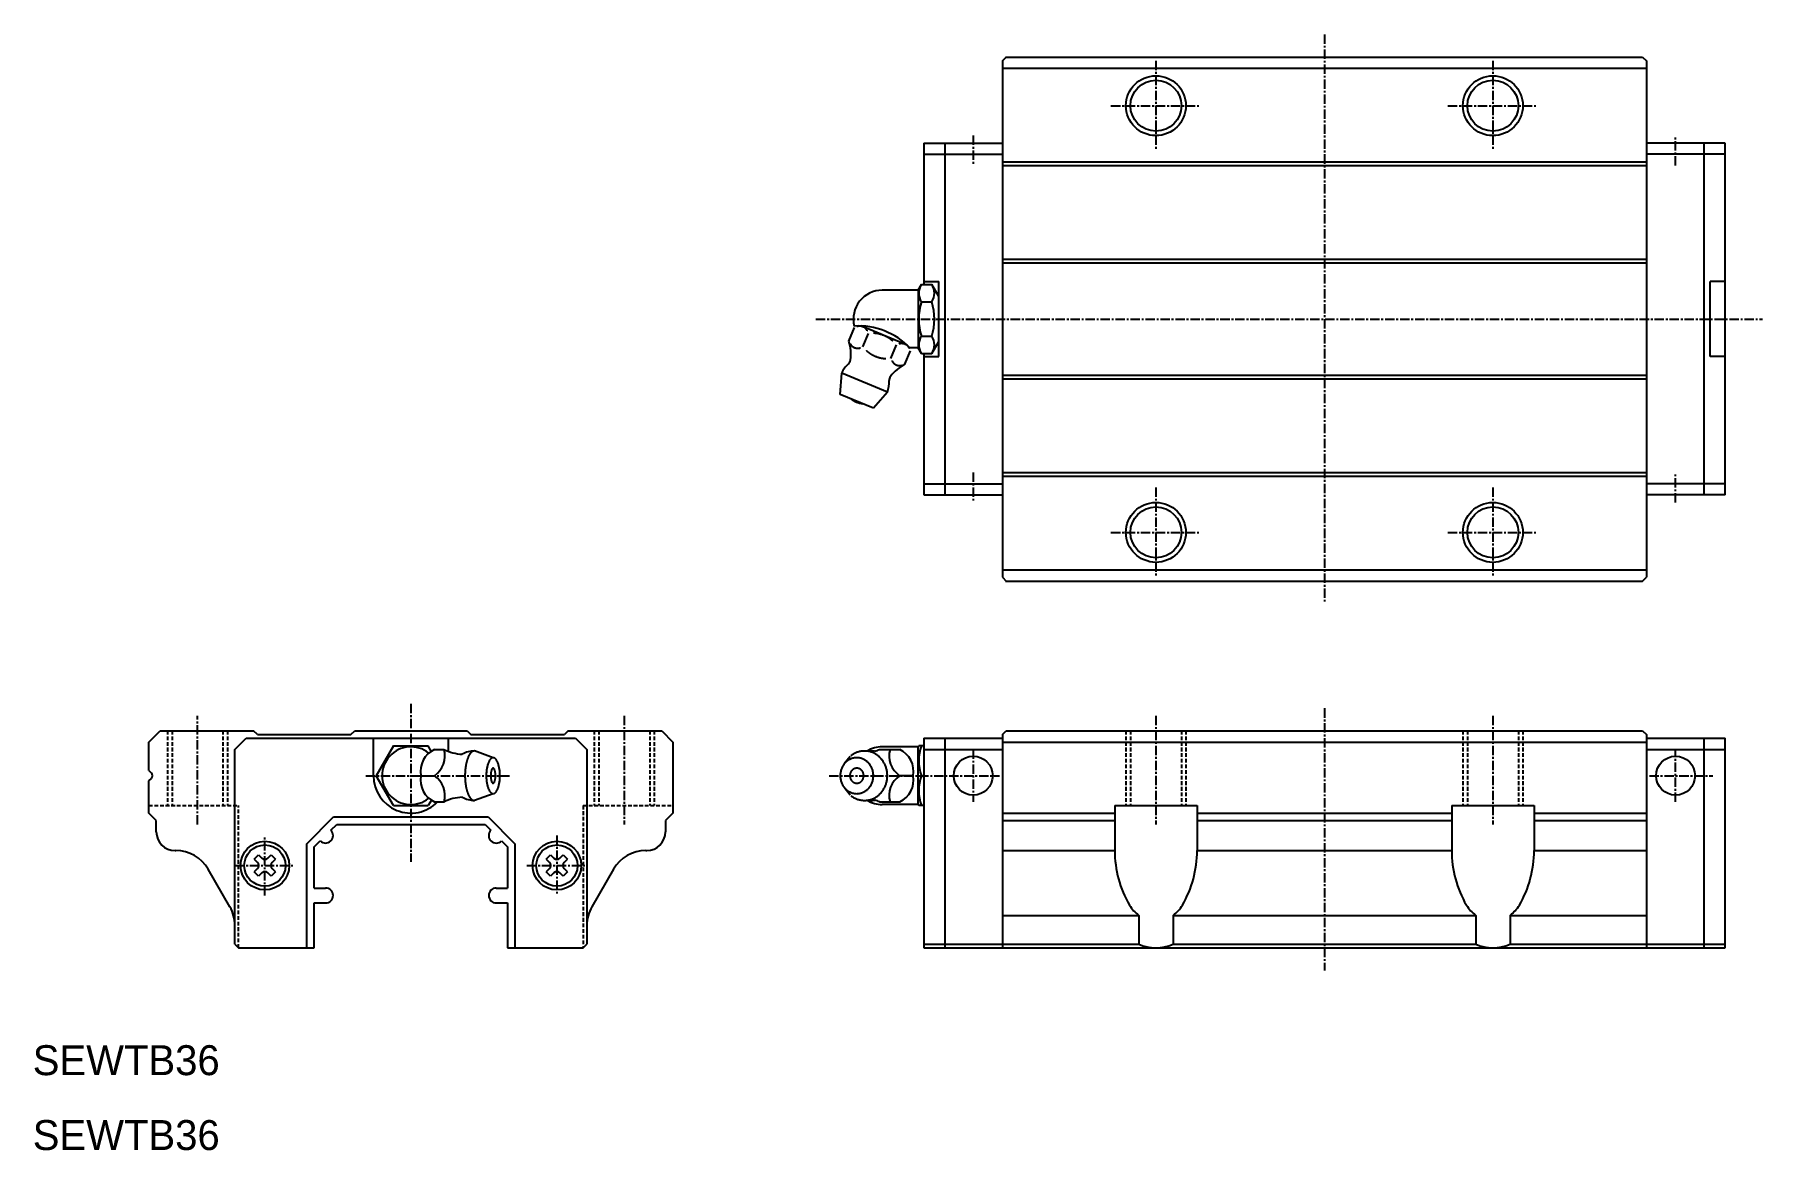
# Model space of a CAD drawing. Extents: x 10 to 241, y 10 to 159.
import ezdxf

# ---------------------------------------------------------------- set-up
doc = ezdxf.new("R2010")
doc.units = 0
doc.linetypes.add('CENTER', pattern=[2, 1.25, -0.25, 0.25, -0.25])
doc.linetypes.add('DASHED', pattern=[0.75, 0.5, -0.25])
doc.layers.get('0').update_dxf_attribs({"linetype": 'CONTINUOUS'})
doc.layers.add('CENTER', color=1, linetype='CENTER')

msp = doc.modelspace()

# ---------------------------------------------------------------- texts
at = {"color": 7, "linetype": 'CONTINUOUS'}
for p in [(10, 20), (10, 10)]:
    msp.add_text('SEWTB36', height=4, dxfattribs=at).set_placement(p)

# ---------------------------------------------------------------- linework, layer by layer
at = {"color": 7, "linetype": 'CONTINUOUS'}
for p, q in [((139.499905, 155.49992), (139.999925, 155.99993)), ((139.499925, 155.49996), (139.499925, 86.49996)), ((139.905575, 155.99996), (224.999875, 155.99996)), ((224.999875, 155.99994), (225.499865, 155.49993)), ((225.499925, 155.49993), (225.499925, 86.49999)), ((139.499925, 154.49996), (225.499925, 154.49996)), ((128.999925, 144.49996), (128.999925, 125.59996)), ((128.999925, 144.49996), (139.499925, 144.49996)), ((131.799915, 144.49996), (131.799915, 97.49996)), ((235.999905, 144.49996), (225.499905, 144.49996)), ((233.199925, 97.49996), (233.199925, 144.49996)), ((235.999905, 97.49996), (235.999905, 144.49996)), ((128.999925, 142.99996), (139.499925, 142.99996)), ((139.499925, 141.99996), (225.499925, 141.99996)), ((139.499925, 141.49996), (225.499925, 141.49996)), ((235.999905, 142.99996), (225.499905, 142.99996)), ((139.499925, 128.99996), (225.499925, 128.99996)), ((139.499925, 128.49996), (225.499925, 128.49996)), ((128.243145, 124.84996), (123.452025, 124.84996)), ((128.243165, 124.84996), (128.676175, 125.59996)), ((128.243165, 124.84996), (128.243165, 117.14995)), ((128.676165, 125.59996), (130.076165, 125.59996)), ((128.999925, 125.99996), (130.999925, 125.99996)), ((130.999925, 123.99995), (130.076155, 125.59996)), ((130.999925, 115.99996), (130.999925, 125.99996)), ((235.999905, 125.99996), (233.999905, 125.99996)), ((233.999905, 115.99994), (233.999905, 125.99994)), ((128.676185, 123.29996), (130.076155, 123.29996)), ((126.770345, 117.51896), (120.603825, 120.07322)), ((118.999405, 118.0622), (119.743285, 119.85808)), ((120.870265, 117.28726), (121.614145, 119.08315)), ((128.676175, 118.69996), (130.076165, 118.69996)), ((130.076155, 116.39995), (130.999925, 117.99996)), ((124.611965, 115.73739), (125.355855, 117.53328)), ((126.482825, 114.96246), (127.226705, 116.75835)), ((128.243145, 117.14996), (127.146905, 117.14996)), ((128.676175, 116.39995), (128.243165, 117.14995)), ((128.676165, 116.39996), (130.076175, 116.39996)), ((128.999925, 116.39996), (128.999925, 97.49996)), ((128.999925, 115.99996), (130.999925, 115.99996)), ((235.999905, 115.99996), (233.999905, 115.99996)), ((117.834275, 110.93768), (118.036035, 113.77657)), ((124.133635, 111.25086), (118.036035, 113.77657)), ((139.499925, 113.49996), (225.499925, 113.49996)), ((122.268895, 109.1008), (117.834275, 110.93768)), ((124.133635, 111.25086), (122.268895, 109.1008)), ((139.499925, 112.99996), (225.499925, 112.99996)), ((139.499925, 100.49996), (225.499925, 100.49996)), ((139.499925, 99.99996), (225.499925, 99.99996)), ((128.999925, 98.99996), (139.499925, 98.99996)), ((128.999925, 97.49996), (139.499925, 97.49996)), ((235.999905, 98.99996), (225.499905, 98.99996)), ((235.999905, 97.49996), (225.499905, 97.49996)), ((139.499875, 86.49997), (139.999895, 85.99996)), ((139.499925, 87.49996), (225.499925, 87.49996)), ((139.905575, 85.99996), (224.999875, 85.99996)), ((224.999885, 85.99997), (225.499875, 86.49998)), ((25.500036, 64.49997), (27.000032, 65.99997)), ((26.999981, 66), (39.49998, 66)), ((37.00002, 63.49998), (38.50001, 64.99997)), ((38.5, 65), (82.49993, 65)), ((40.00004, 65.49999), (39.50004, 66)), ((39.99998, 65.5), (52.50001, 65.5)), ((52.50005, 65.49998), (53.00003, 65.99998)), ((53.00001, 66), (67.99998, 66)), ((55.49997, 60), (55.49997, 65)), ((65.49997, 65), (65.49997, 63.25493)), ((68.00002, 65.99999), (68.5, 65.5)), ((68.49997, 65.5), (80.99998, 65.5)), ((81.50002, 66), (81.00002, 65.5)), ((81.49998, 66), (93.99998, 66)), ((82.49998, 64.99999), (83.99998, 63.49999)), ((93.99999, 65.99998), (95.49999, 64.49997)), ((128.99997, 64.99998), (128.99997, 36.99998)), ((128.99997, 64.99998), (139.49995, 64.99998)), ((131.79996, 64.99998), (131.79996, 36.99998)), ((139.49988, 65.49996), (139.9999, 65.99997)), ((139.49995, 65.5), (139.49995, 36.99998)), ((139.99995, 65.99996), (224.99991, 65.99996)), ((224.99988, 65.99998), (225.49988, 65.49997)), ((225.49995, 65.49993), (225.49995, 36.99998)), ((225.49995, 64.99998), (235.99994, 64.99998)), ((233.19995, 36.99998), (233.19995, 64.99998)), ((235.99994, 36.99998), (235.99994, 64.99998)), ((25.499981, 60.70713), (25.499981, 64.49998)), ((36.99997, 37.50001), (36.99997, 63.49998)), ((58.19052, 64.00002), (55.88112, 60.00001)), ((58.19053, 64.00003), (60.49995, 64.00003)), ((60.49995, 64.00003), (62.80937, 64.00003)), ((63.21969, 63.28934), (62.80938, 64.00002)), ((63.64536, 63.5074), (64.92351, 63.5074)), ((71.48067, 62.39999), (68.9862, 63.29999)), ((83.99997, 63.49998), (83.99997, 37.50001)), ((95.49998, 64.49998), (95.49998, 55)), ((119.18163, 62.57799), (118.376, 61.57176)), ((123.09889, 63.50738), (125.78334, 63.50738)), ((128.24319, 63.84996), (123.44787, 63.84996)), ((128.24319, 63.84998), (128.32979, 63.99998)), ((128.24319, 56.14998), (128.24319, 63.84998)), ((128.99997, 63.99998), (128.32979, 63.99998)), ((128.99997, 63.49998), (139.49995, 63.49998)), ((139.49995, 64.49996), (225.49995, 64.49996)), ((225.49995, 63.49998), (235.99994, 63.49998)), ((25.500019, 60.70711), (25.853572, 60.35355)), ((58.19052, 56), (55.88112, 60.00001)), ((61.84948, 60), (63.64536, 60)), ((127.57135, 59.99998), (125.7755, 59.99998)), ((128.67621, 59.99998), (128.99997, 59.99998)), ((25.499981, 55), (25.499981, 59.29287)), ((25.500019, 59.29289), (25.853572, 59.64645)), ((119.18163, 57.42197), (118.376, 58.4282)), ((58.19053, 56), (60.49995, 56)), ((60.49995, 56), (62.80937, 56)), ((63.23237, 56.73263), (62.80938, 56)), ((63.64536, 56.49259), (64.92351, 56.49259)), ((71.48067, 57.6), (68.9862, 56.7)), ((123.09889, 56.49258), (125.78334, 56.49258)), ((128.24319, 56.14997), (123.45207, 56.14997)), ((128.32979, 55.99998), (128.24319, 56.14998)), ((128.99997, 55.99998), (128.32979, 55.99998)), ((154.49996, 55.99996), (165.49996, 55.99996)), ((154.49996, 55.99996), (154.49996, 49.99996)), ((165.49996, 55.99996), (165.49996, 49.99996)), ((199.49996, 55.99996), (210.49996, 55.99996)), ((199.49996, 55.99996), (199.49996, 49.99996)), ((210.49996, 55.99996), (210.49996, 49.99996)), ((26.500021, 53.99999), (25.50002, 54.99999)), ((26.499981, 52.5), (26.499981, 54)), ((46.59999, 50.9142), (50.17998, 54.4942)), ((49.80709, 52.7071), (50.59421, 53.49421)), ((50.17997, 54.49421), (70.81997, 54.49421)), ((50.59419, 53.49421), (70.40576, 53.49421)), ((70.40577, 53.49422), (71.19288, 52.70711)), ((70.81999, 54.49421), (74.39999, 50.91421)), ((94.49998, 54), (94.49998, 52.5)), ((95.50001, 55.00001), (94.50001, 54.00001)), ((139.49996, 54.99996), (154.49996, 54.99996)), ((139.49996, 53.99996), (154.49996, 53.99996)), ((165.49996, 54.99996), (199.49996, 54.99996)), ((165.49996, 53.99996), (199.49996, 53.99996)), ((210.49996, 54.99996), (225.49996, 54.99996)), ((210.49996, 53.99996), (225.49996, 53.99996)), ((46.59997, 37), (46.59997, 50.91421)), ((47.59999, 50.49999), (48.39288, 51.29288)), ((72.60709, 51.29289), (73.39999, 50.5)), ((74.39997, 50.91421), (74.39997, 37)), ((28.999981, 50), (29.113247, 50)), ((39.57878, 48.83765), (40.02752, 48.38891)), ((39.5788, 48.83765), (40.16234, 49.4212)), ((40.16233, 49.4212), (40.61107, 48.97246)), ((41.38889, 48.97246), (41.83763, 49.4212)), ((41.83765, 49.4212), (42.42119, 48.83766)), ((41.97244, 48.3889), (42.42118, 48.83764)), ((47.59997, 45), (47.59997, 50.5)), ((73.39997, 50.5), (73.39997, 45)), ((78.57878, 48.83765), (79.02752, 48.38891)), ((78.57879, 48.83766), (79.16234, 49.4212)), ((79.16234, 49.4212), (79.61107, 48.97246)), ((80.3889, 48.97245), (80.83764, 49.42119)), ((80.83764, 49.4212), (81.42119, 48.83766)), ((80.97244, 48.38891), (81.42118, 48.83765)), ((91.88671, 50), (91.99998, 50)), ((139.49996, 49.99996), (154.49996, 49.99996)), ((165.49996, 49.99996), (199.49996, 49.99996)), ((210.49996, 49.99996), (225.49996, 49.99996)), ((36.33016, 42.50003), (33.443439, 47.49997)), ((40.02752, 47.61109), (39.57878, 47.16235)), ((40.16235, 46.57881), (39.5788, 47.16236)), ((40.61108, 47.02754), (40.16234, 46.5788)), ((41.83764, 46.5788), (41.38889, 47.02755)), ((42.42119, 47.16235), (41.83764, 46.57881)), ((42.42118, 47.16234), (41.97243, 47.61109)), ((79.02752, 47.6111), (78.57878, 47.16236)), ((79.16234, 46.57881), (78.5788, 47.16236)), ((79.61107, 47.02754), (79.16234, 46.5788)), ((80.83762, 46.5788), (80.38889, 47.02754)), ((81.42118, 47.16236), (80.83764, 46.57881)), ((81.42118, 47.16236), (80.97244, 47.6111)), ((87.55662, 47.5), (84.66989, 42.50003)), ((47.59997, 45), (49.09997, 45)), ((71.89997, 45), (73.39997, 45)), ((47.59997, 37), (47.59997, 43)), ((47.59997, 43), (49.09997, 43)), ((71.89997, 43), (73.39997, 43)), ((73.39997, 43), (73.39997, 37)), ((139.49996, 41.33998), (157.70835, 41.33998)), ((157.70835, 41.33998), (157.70835, 37.5)), ((162.29156, 41.33998), (202.70835, 41.33998)), ((162.29156, 41.33998), (162.29156, 37.5)), ((202.70835, 41.33998), (202.70835, 37.5)), ((207.29156, 41.33998), (225.49996, 41.33998)), ((207.29156, 41.33998), (207.29156, 37.5)), ((37, 37.50003), (37.50001, 37.00001)), ((37.5, 37), (47.59997, 37)), ((73.39997, 37), (83.49993, 37)), ((83.49997, 37.00002), (83.99996, 37.50003)), ((128.99997, 37.49998), (139.49995, 37.49998)), ((128.99997, 36.99998), (139.49995, 36.99998)), ((139.49995, 37), (225.49995, 37)), ((139.49996, 37.5), (157.70835, 37.5)), ((162.29156, 37.5), (202.70835, 37.5)), ((207.29156, 37.5), (225.49996, 37.5)), ((225.49995, 37.49998), (235.99994, 37.49998)), ((225.49995, 36.99998), (235.99994, 36.99998))]:
    msp.add_line(p, q, dxfattribs=at)
at = {"color": 3, "linetype": 'DASHED'}
for p, q in [((27.999981, 66), (27.999981, 56)), ((28.599981, 66), (28.599981, 56)), ((35.39998, 66), (35.39998, 56)), ((35.99998, 66), (35.99998, 56)), ((84.99998, 66), (84.99998, 56)), ((85.59998, 66), (85.59998, 56)), ((92.39998, 66), (92.39998, 56)), ((92.99998, 66), (92.99998, 56)), ((155.99995, 65.99996), (155.99995, 55.99996)), ((156.59995, 65.99996), (156.59995, 55.99996)), ((163.39995, 65.99996), (163.39995, 55.99996)), ((163.99995, 65.99996), (163.99995, 55.99996)), ((200.99995, 65.99996), (200.99995, 55.99996)), ((201.59995, 65.99996), (201.59995, 55.99996)), ((208.39995, 65.99996), (208.39995, 55.99996)), ((208.99995, 65.99996), (208.99995, 55.99996)), ((25.499981, 56), (37.49997, 56)), ((37.49997, 37), (37.49997, 56)), ((83.49997, 56), (83.49997, 37)), ((83.49997, 56), (95.49997, 56))]:
    msp.add_line(p, q, dxfattribs=at)
at = {"color": 7, "linetype": 'CONTINUOUS'}
for points in [[(121.476, 119.406, 0), (121.469, 119.418, 0), (121.462, 119.43, 0), (121.455, 119.442, 0), (121.448, 119.454, 0), (121.441, 119.466, 0), (121.434, 119.477, 0), (121.426, 119.489, 0), (121.419, 119.5, 0), (121.411, 119.512, 0), (121.404, 119.523, 0), (121.396, 119.534, 0), (121.388, 119.545, 0), (121.38, 119.556, 0), (121.372, 119.567, 0), (121.364, 119.577, 0), (121.356, 119.588, 0), (121.348, 119.598, 0), (121.34, 119.609, 0), (121.331, 119.619, 0), (121.323, 119.629, 0), (121.314, 119.639, 0), (121.306, 119.649, 0), (121.297, 119.659, 0), (121.288, 119.669, 0), (121.28, 119.678, 0), (121.271, 119.688, 0), (121.262, 119.697, 0), (121.253, 119.706, 0), (121.243, 119.715, 0), (121.234, 119.725, 0), (121.225, 119.733, 0), (121.216, 119.742, 0), (121.206, 119.751, 0), (121.197, 119.759, 0), (121.187, 119.768, 0), (121.177, 119.776, 0), (121.168, 119.784, 0), (121.158, 119.792, 0), (121.148, 119.8, 0), (121.138, 119.808, 0), (121.128, 119.816, 0), (121.118, 119.823, 0), (121.108, 119.831, 0), (121.098, 119.838, 0), (121.088, 119.845, 0), (121.077, 119.852, 0), (121.067, 119.859, 0), (121.056, 119.866, 0), (121.046, 119.873, 0), (121.035, 119.88, 0), (121.025, 119.886, 0), (121.014, 119.892, 0), (121.003, 119.899, 0), (120.992, 119.905, 0), (120.981, 119.911, 0), (120.97, 119.916, 0), (120.959, 119.922, 0), (120.948, 119.928, 0), (120.937, 119.933, 0), (120.926, 119.939, 0), (120.915, 119.944, 0), (120.904, 119.949, 0), (120.892, 119.954, 0), (120.881, 119.958, 0), (120.869, 119.963, 0), (120.858, 119.968, 0), (120.846, 119.972, 0), (120.835, 119.976, 0), (120.823, 119.981, 0), (120.811, 119.985, 0), (120.799, 119.988, 0), (120.788, 119.992, 0), (120.776, 119.996, 0), (120.764, 119.999, 0), (120.752, 120.003, 0), (120.74, 120.006, 0), (120.728, 120.009, 0), (120.716, 120.012, 0), (120.704, 120.015, 0), (120.691, 120.017, 0), (120.679, 120.02, 0), (120.667, 120.022, 0), (120.655, 120.025, 0), (120.642, 120.027, 0), (120.63, 120.029, 0), (120.617, 120.031, 0), (120.605, 120.033, 0), (120.592, 120.034, 0), (120.58, 120.036, 0), (120.567, 120.037, 0), (120.555, 120.038, 0), (120.542, 120.039, 0), (120.529, 120.04, 0), (120.517, 120.041, 0), (120.504, 120.042, 0), (120.491, 120.042, 0), (120.478, 120.043, 0), (120.465, 120.043, 0), (120.453, 120.043, 0), (120.44, 120.043, 0), (120.427, 120.043, 0), (120.414, 120.043, 0), (120.401, 120.042, 0), (120.388, 120.042, 0), (120.375, 120.041, 0), (120.362, 120.04, 0), (120.348, 120.039, 0), (120.335, 120.038, 0), (120.322, 120.037, 0), (120.309, 120.036, 0), (120.296, 120.034, 0), (120.283, 120.033, 0), (120.269, 120.031, 0), (120.256, 120.029, 0), (120.243, 120.027, 0), (120.23, 120.025, 0), (120.216, 120.023, 0), (120.203, 120.02, 0), (120.19, 120.018, 0), (120.176, 120.015, 0), (120.163, 120.012, 0), (120.15, 120.009, 0), (120.136, 120.006, 0), (120.123, 120.003, 0), (120.11, 120, 0), (120.096, 119.996, 0), (120.083, 119.992, 0), (120.069, 119.989, 0)], [(119.138, 117.739, 0), (119.144, 117.727, 0), (119.151, 117.715, 0), (119.158, 117.703, 0), (119.165, 117.691, 0), (119.173, 117.68, 0), (119.18, 117.668, 0), (119.187, 117.656, 0), (119.195, 117.645, 0), (119.202, 117.634, 0), (119.21, 117.622, 0), (119.218, 117.611, 0), (119.225, 117.6, 0), (119.233, 117.589, 0), (119.241, 117.579, 0), (119.249, 117.568, 0), (119.257, 117.557, 0), (119.266, 117.547, 0), (119.274, 117.537, 0), (119.282, 117.526, 0), (119.291, 117.516, 0), (119.299, 117.506, 0), (119.308, 117.496, 0), (119.316, 117.486, 0), (119.325, 117.477, 0), (119.334, 117.467, 0), (119.343, 117.458, 0), (119.352, 117.448, 0), (119.361, 117.439, 0), (119.37, 117.43, 0), (119.379, 117.421, 0), (119.389, 117.412, 0), (119.398, 117.403, 0), (119.407, 117.395, 0), (119.417, 117.386, 0), (119.426, 117.378, 0), (119.436, 117.369, 0), (119.446, 117.361, 0), (119.456, 117.353, 0), (119.465, 117.345, 0), (119.475, 117.337, 0), (119.485, 117.33, 0), (119.495, 117.322, 0), (119.506, 117.315, 0), (119.516, 117.307, 0), (119.526, 117.3, 0), (119.536, 117.293, 0), (119.547, 117.286, 0), (119.557, 117.279, 0), (119.568, 117.272, 0), (119.578, 117.266, 0), (119.589, 117.259, 0), (119.6, 117.253, 0), (119.61, 117.247, 0), (119.621, 117.241, 0), (119.632, 117.235, 0), (119.643, 117.229, 0), (119.654, 117.223, 0), (119.665, 117.218, 0), (119.676, 117.212, 0), (119.687, 117.207, 0), (119.699, 117.202, 0), (119.71, 117.197, 0), (119.721, 117.192, 0), (119.733, 117.187, 0), (119.744, 117.182, 0), (119.756, 117.178, 0), (119.767, 117.173, 0), (119.779, 117.169, 0), (119.791, 117.165, 0), (119.802, 117.161, 0), (119.814, 117.157, 0), (119.826, 117.153, 0), (119.838, 117.15, 0), (119.85, 117.146, 0), (119.862, 117.143, 0), (119.874, 117.139, 0), (119.886, 117.136, 0), (119.898, 117.133, 0), (119.91, 117.131, 0), (119.922, 117.128, 0), (119.934, 117.125, 0), (119.947, 117.123, 0), (119.959, 117.121, 0), (119.971, 117.118, 0), (119.984, 117.116, 0), (119.996, 117.115, 0), (120.009, 117.113, 0), (120.021, 117.111, 0), (120.034, 117.11, 0), (120.046, 117.108, 0), (120.059, 117.107, 0), (120.072, 117.106, 0), (120.084, 117.105, 0), (120.097, 117.104, 0), (120.11, 117.104, 0), (120.122, 117.103, 0), (120.135, 117.103, 0), (120.148, 117.102, 0), (120.161, 117.102, 0), (120.174, 117.102, 0), (120.187, 117.102, 0), (120.2, 117.103, 0), (120.213, 117.103, 0), (120.226, 117.104, 0), (120.239, 117.104, 0), (120.252, 117.105, 0), (120.265, 117.106, 0), (120.278, 117.107, 0), (120.291, 117.108, 0), (120.304, 117.11, 0), (120.318, 117.111, 0), (120.331, 117.113, 0), (120.344, 117.114, 0), (120.357, 117.116, 0), (120.371, 117.118, 0), (120.384, 117.12, 0), (120.397, 117.123, 0), (120.41, 117.125, 0), (120.424, 117.128, 0), (120.437, 117.13, 0), (120.45, 117.133, 0), (120.464, 117.136, 0), (120.477, 117.139, 0), (120.491, 117.142, 0), (120.504, 117.146, 0), (120.517, 117.149, 0), (120.531, 117.153, 0), (120.544, 117.157, 0)], [(124.881, 118.034, 0), (124.865, 118.05, 0), (124.848, 118.065, 0), (124.831, 118.08, 0), (124.814, 118.095, 0), (124.796, 118.11, 0), (124.779, 118.124, 0), (124.762, 118.139, 0), (124.745, 118.153, 0), (124.727, 118.168, 0), (124.71, 118.182, 0), (124.693, 118.196, 0), (124.675, 118.21, 0), (124.657, 118.224, 0), (124.64, 118.238, 0), (124.622, 118.252, 0), (124.604, 118.266, 0), (124.586, 118.279, 0), (124.569, 118.293, 0), (124.551, 118.306, 0), (124.533, 118.319, 0), (124.515, 118.333, 0), (124.496, 118.346, 0), (124.478, 118.359, 0), (124.46, 118.371, 0), (124.442, 118.384, 0), (124.423, 118.397, 0), (124.405, 118.409, 0), (124.387, 118.422, 0), (124.368, 118.434, 0), (124.35, 118.446, 0), (124.331, 118.458, 0), (124.312, 118.47, 0), (124.293, 118.482, 0), (124.275, 118.494, 0), (124.256, 118.506, 0), (124.237, 118.517, 0), (124.218, 118.528, 0), (124.199, 118.54, 0), (124.18, 118.551, 0), (124.161, 118.562, 0), (124.142, 118.573, 0), (124.122, 118.584, 0), (124.103, 118.595, 0), (124.084, 118.606, 0), (124.065, 118.616, 0), (124.045, 118.627, 0), (124.026, 118.637, 0), (124.006, 118.647, 0), (123.987, 118.657, 0), (123.967, 118.667, 0), (123.947, 118.677, 0), (123.928, 118.687, 0), (123.908, 118.697, 0), (123.888, 118.706, 0), (123.868, 118.716, 0), (123.848, 118.725, 0), (123.828, 118.734, 0), (123.808, 118.744, 0), (123.788, 118.753, 0), (123.768, 118.762, 0), (123.748, 118.77, 0), (123.728, 118.779, 0), (123.707, 118.788, 0), (123.687, 118.796, 0), (123.667, 118.804, 0), (123.646, 118.813, 0), (123.626, 118.821, 0), (123.605, 118.829, 0), (123.585, 118.837, 0), (123.564, 118.845, 0), (123.544, 118.852, 0), (123.523, 118.86, 0), (123.502, 118.867, 0), (123.482, 118.875, 0), (123.461, 118.882, 0), (123.44, 118.889, 0), (123.419, 118.896, 0), (123.398, 118.903, 0), (123.377, 118.91, 0), (123.356, 118.916, 0), (123.335, 118.923, 0), (123.314, 118.929, 0), (123.293, 118.936, 0), (123.272, 118.942, 0), (123.251, 118.948, 0), (123.229, 118.954, 0), (123.208, 118.96, 0), (123.187, 118.966, 0), (123.165, 118.971, 0), (123.144, 118.977, 0), (123.122, 118.982, 0), (123.101, 118.988, 0), (123.079, 118.993, 0), (123.058, 118.998, 0), (123.036, 119.003, 0), (123.015, 119.008, 0), (122.993, 119.012, 0), (122.971, 119.017, 0), (122.949, 119.022, 0), (122.928, 119.026, 0), (122.906, 119.03, 0), (122.884, 119.034, 0), (122.862, 119.038, 0), (122.84, 119.042, 0), (122.818, 119.046, 0), (122.796, 119.05, 0), (122.774, 119.053, 0), (122.752, 119.057, 0), (122.73, 119.06, 0), (122.708, 119.064, 0), (122.686, 119.067, 0), (122.663, 119.07, 0), (122.641, 119.073, 0), (122.619, 119.075, 0), (122.597, 119.078, 0), (122.574, 119.081, 0), (122.552, 119.083, 0), (122.53, 119.085, 0), (122.507, 119.087, 0), (122.485, 119.09, 0), (122.462, 119.092, 0), (122.44, 119.093, 0), (122.417, 119.095, 0), (122.395, 119.097, 0), (122.372, 119.098, 0), (122.349, 119.1, 0), (122.327, 119.101, 0), (122.304, 119.102, 0)], [(127.089, 117.081, 0), (127.082, 117.093, 0), (127.075, 117.105, 0), (127.068, 117.117, 0), (127.061, 117.129, 0), (127.053, 117.141, 0), (127.046, 117.153, 0), (127.039, 117.164, 0), (127.031, 117.176, 0), (127.024, 117.187, 0), (127.016, 117.198, 0), (127.008, 117.209, 0), (127.001, 117.22, 0), (126.993, 117.231, 0), (126.985, 117.242, 0), (126.977, 117.253, 0), (126.969, 117.263, 0), (126.961, 117.274, 0), (126.952, 117.284, 0), (126.944, 117.294, 0), (126.935, 117.304, 0), (126.927, 117.314, 0), (126.918, 117.324, 0), (126.91, 117.334, 0), (126.901, 117.344, 0), (126.892, 117.353, 0), (126.883, 117.363, 0), (126.874, 117.372, 0), (126.865, 117.382, 0), (126.856, 117.391, 0), (126.847, 117.4, 0), (126.838, 117.409, 0), (126.828, 117.417, 0), (126.819, 117.426, 0), (126.809, 117.435, 0), (126.8, 117.443, 0), (126.79, 117.451, 0), (126.78, 117.459, 0), (126.771, 117.468, 0), (126.761, 117.475, 0), (126.751, 117.483, 0), (126.741, 117.491, 0), (126.731, 117.499, 0), (126.721, 117.506, 0), (126.71, 117.513, 0), (126.7, 117.521, 0), (126.69, 117.528, 0), (126.679, 117.535, 0), (126.669, 117.541, 0), (126.658, 117.548, 0), (126.648, 117.555, 0), (126.637, 117.561, 0), (126.626, 117.568, 0), (126.616, 117.574, 0), (126.605, 117.58, 0), (126.594, 117.586, 0), (126.583, 117.592, 0), (126.572, 117.597, 0), (126.561, 117.603, 0), (126.55, 117.608, 0), (126.539, 117.614, 0), (126.527, 117.619, 0), (126.516, 117.624, 0), (126.505, 117.629, 0), (126.493, 117.634, 0), (126.482, 117.638, 0), (126.47, 117.643, 0), (126.459, 117.647, 0), (126.447, 117.652, 0), (126.436, 117.656, 0), (126.424, 117.66, 0), (126.412, 117.664, 0), (126.4, 117.667, 0), (126.388, 117.671, 0), (126.376, 117.675, 0), (126.364, 117.678, 0), (126.352, 117.681, 0), (126.34, 117.684, 0), (126.328, 117.687, 0), (126.316, 117.69, 0), (126.304, 117.693, 0), (126.292, 117.695, 0), (126.279, 117.698, 0), (126.267, 117.7, 0), (126.255, 117.702, 0), (126.242, 117.704, 0), (126.23, 117.706, 0), (126.218, 117.708, 0), (126.205, 117.709, 0), (126.192, 117.711, 0), (126.18, 117.712, 0), (126.167, 117.713, 0), (126.155, 117.715, 0), (126.142, 117.715, 0), (126.129, 117.716, 0), (126.116, 117.717, 0), (126.104, 117.717, 0), (126.091, 117.718, 0), (126.078, 117.718, 0), (126.065, 117.718, 0), (126.052, 117.718, 0), (126.039, 117.718, 0), (126.026, 117.718, 0), (126.013, 117.718, 0), (126, 117.717, 0), (125.987, 117.716, 0), (125.974, 117.716, 0), (125.961, 117.715, 0), (125.948, 117.714, 0), (125.935, 117.712, 0), (125.922, 117.711, 0), (125.908, 117.709, 0), (125.895, 117.708, 0), (125.882, 117.706, 0), (125.869, 117.704, 0), (125.856, 117.702, 0), (125.842, 117.7, 0), (125.829, 117.698, 0), (125.816, 117.695, 0), (125.802, 117.693, 0), (125.789, 117.69, 0), (125.776, 117.687, 0), (125.762, 117.684, 0), (125.749, 117.681, 0), (125.736, 117.678, 0), (125.722, 117.675, 0), (125.709, 117.671, 0), (125.695, 117.668, 0), (125.682, 117.664, 0)], [(121.345, 116.786, 0), (121.362, 116.771, 0), (121.378, 116.756, 0), (121.395, 116.741, 0), (121.413, 116.726, 0), (121.43, 116.711, 0), (121.447, 116.696, 0), (121.464, 116.682, 0), (121.481, 116.667, 0), (121.499, 116.653, 0), (121.516, 116.638, 0), (121.534, 116.624, 0), (121.551, 116.61, 0), (121.569, 116.596, 0), (121.586, 116.582, 0), (121.604, 116.568, 0), (121.622, 116.555, 0), (121.64, 116.541, 0), (121.658, 116.528, 0), (121.675, 116.514, 0), (121.693, 116.501, 0), (121.712, 116.488, 0), (121.73, 116.475, 0), (121.748, 116.462, 0), (121.766, 116.449, 0), (121.784, 116.436, 0), (121.803, 116.424, 0), (121.821, 116.411, 0), (121.84, 116.399, 0), (121.858, 116.387, 0), (121.877, 116.374, 0), (121.895, 116.362, 0), (121.914, 116.35, 0), (121.933, 116.338, 0), (121.951, 116.327, 0), (121.97, 116.315, 0), (121.989, 116.303, 0), (122.008, 116.292, 0), (122.027, 116.281, 0), (122.046, 116.269, 0), (122.065, 116.258, 0), (122.084, 116.247, 0), (122.104, 116.236, 0), (122.123, 116.226, 0), (122.142, 116.215, 0), (122.162, 116.204, 0), (122.181, 116.194, 0), (122.2, 116.184, 0), (122.22, 116.173, 0), (122.24, 116.163, 0), (122.259, 116.153, 0), (122.279, 116.143, 0), (122.299, 116.133, 0), (122.318, 116.124, 0), (122.338, 116.114, 0), (122.358, 116.105, 0), (122.378, 116.095, 0), (122.398, 116.086, 0), (122.418, 116.077, 0), (122.438, 116.068, 0), (122.458, 116.059, 0), (122.478, 116.05, 0), (122.498, 116.042, 0), (122.519, 116.033, 0), (122.539, 116.024, 0), (122.559, 116.016, 0), (122.58, 116.008, 0), (122.6, 116, 0), (122.621, 115.992, 0), (122.641, 115.984, 0), (122.662, 115.976, 0), (122.682, 115.968, 0), (122.703, 115.961, 0), (122.724, 115.953, 0), (122.745, 115.946, 0), (122.765, 115.939, 0), (122.786, 115.932, 0), (122.807, 115.925, 0), (122.828, 115.918, 0), (122.849, 115.911, 0), (122.87, 115.904, 0), (122.891, 115.898, 0), (122.912, 115.891, 0), (122.933, 115.885, 0), (122.954, 115.879, 0), (122.976, 115.872, 0), (122.997, 115.867, 0), (123.018, 115.861, 0), (123.039, 115.855, 0), (123.061, 115.849, 0), (123.082, 115.844, 0), (123.104, 115.838, 0), (123.125, 115.833, 0), (123.147, 115.828, 0), (123.168, 115.823, 0), (123.19, 115.818, 0), (123.211, 115.813, 0), (123.233, 115.808, 0), (123.255, 115.804, 0), (123.277, 115.799, 0), (123.298, 115.795, 0), (123.32, 115.79, 0), (123.342, 115.786, 0), (123.364, 115.782, 0), (123.386, 115.778, 0), (123.408, 115.774, 0), (123.43, 115.771, 0), (123.452, 115.767, 0), (123.474, 115.764, 0), (123.496, 115.76, 0), (123.518, 115.757, 0), (123.54, 115.754, 0), (123.563, 115.751, 0), (123.585, 115.748, 0), (123.607, 115.745, 0), (123.629, 115.743, 0), (123.652, 115.74, 0), (123.674, 115.738, 0), (123.697, 115.735, 0), (123.719, 115.733, 0), (123.741, 115.731, 0), (123.764, 115.729, 0), (123.786, 115.727, 0), (123.809, 115.725, 0), (123.831, 115.724, 0), (123.854, 115.722, 0), (123.877, 115.721, 0), (123.899, 115.72, 0), (123.922, 115.718, 0)], [(124.75, 115.415, 0), (124.757, 115.402, 0), (124.764, 115.39, 0), (124.771, 115.378, 0), (124.778, 115.367, 0), (124.785, 115.355, 0), (124.793, 115.343, 0), (124.8, 115.332, 0), (124.807, 115.32, 0), (124.815, 115.309, 0), (124.822, 115.298, 0), (124.83, 115.287, 0), (124.838, 115.276, 0), (124.846, 115.265, 0), (124.854, 115.254, 0), (124.862, 115.243, 0), (124.87, 115.233, 0), (124.878, 115.222, 0), (124.886, 115.212, 0), (124.895, 115.201, 0), (124.903, 115.191, 0), (124.912, 115.181, 0), (124.92, 115.171, 0), (124.929, 115.162, 0), (124.938, 115.152, 0), (124.947, 115.142, 0), (124.955, 115.133, 0), (124.964, 115.123, 0), (124.974, 115.114, 0), (124.983, 115.105, 0), (124.992, 115.096, 0), (125.001, 115.087, 0), (125.01, 115.078, 0), (125.02, 115.07, 0), (125.029, 115.061, 0), (125.039, 115.053, 0), (125.049, 115.044, 0), (125.058, 115.036, 0), (125.068, 115.028, 0), (125.078, 115.02, 0), (125.088, 115.012, 0), (125.098, 115.005, 0), (125.108, 114.997, 0), (125.118, 114.99, 0), (125.128, 114.982, 0), (125.139, 114.975, 0), (125.149, 114.968, 0), (125.159, 114.961, 0), (125.17, 114.954, 0), (125.18, 114.948, 0), (125.191, 114.941, 0), (125.201, 114.934, 0), (125.212, 114.928, 0), (125.223, 114.922, 0), (125.234, 114.916, 0), (125.245, 114.91, 0), (125.256, 114.904, 0), (125.267, 114.898, 0), (125.278, 114.893, 0), (125.289, 114.887, 0), (125.3, 114.882, 0), (125.311, 114.877, 0), (125.323, 114.872, 0), (125.334, 114.867, 0), (125.345, 114.862, 0), (125.357, 114.857, 0), (125.368, 114.853, 0), (125.38, 114.848, 0), (125.391, 114.844, 0), (125.403, 114.84, 0), (125.415, 114.836, 0), (125.427, 114.832, 0), (125.438, 114.828, 0), (125.45, 114.825, 0), (125.462, 114.821, 0), (125.474, 114.818, 0), (125.486, 114.815, 0), (125.498, 114.812, 0), (125.51, 114.809, 0), (125.522, 114.806, 0), (125.535, 114.803, 0), (125.547, 114.801, 0), (125.559, 114.798, 0), (125.571, 114.796, 0), (125.584, 114.794, 0), (125.596, 114.792, 0), (125.609, 114.79, 0), (125.621, 114.788, 0), (125.634, 114.786, 0), (125.646, 114.785, 0), (125.659, 114.784, 0), (125.671, 114.782, 0), (125.684, 114.781, 0), (125.697, 114.78, 0), (125.709, 114.779, 0), (125.722, 114.779, 0), (125.735, 114.778, 0), (125.748, 114.778, 0), (125.761, 114.778, 0), (125.774, 114.777, 0), (125.787, 114.777, 0), (125.799, 114.778, 0), (125.812, 114.778, 0), (125.825, 114.778, 0), (125.838, 114.779, 0), (125.851, 114.779, 0), (125.865, 114.78, 0), (125.878, 114.781, 0), (125.891, 114.782, 0), (125.904, 114.783, 0), (125.917, 114.785, 0), (125.93, 114.786, 0), (125.943, 114.788, 0), (125.957, 114.79, 0), (125.97, 114.792, 0), (125.983, 114.794, 0), (125.996, 114.796, 0), (126.01, 114.798, 0), (126.023, 114.8, 0), (126.036, 114.803, 0), (126.05, 114.806, 0), (126.063, 114.808, 0), (126.076, 114.811, 0), (126.09, 114.814, 0), (126.103, 114.818, 0), (126.117, 114.821, 0), (126.13, 114.824, 0), (126.143, 114.828, 0), (126.157, 114.832, 0)], [(68.9862, 63.3, 0), (68.9552, 63.299, 0), (68.9242, 63.296, 0), (68.8933, 63.2911, 0), (68.8624, 63.2841, 0), (68.8316, 63.2752, 0), (68.8009, 63.2643, 0), (68.7703, 63.2514, 0), (68.7398, 63.2366, 0), (68.7095, 63.2198, 0), (68.6794, 63.2011, 0), (68.6494, 63.1805, 0), (68.6196, 63.1579, 0), (68.5901, 63.1334, 0), (68.5608, 63.1071, 0), (68.5317, 63.0789, 0), (68.5029, 63.0488, 0), (68.4744, 63.0169, 0), (68.4463, 62.9832, 0), (68.4184, 62.9476, 0), (68.3909, 62.9103, 0), (68.3637, 62.8713, 0), (68.337, 62.8305, 0), (68.3106, 62.788, 0), (68.2846, 62.7438, 0), (68.259, 62.698, 0), (68.2339, 62.6506, 0), (68.2093, 62.6015, 0), (68.1851, 62.5509, 0), (68.1613, 62.4988, 0), (68.1381, 62.4451, 0), (68.1154, 62.39, 0), (68.0932, 62.3335, 0), (68.0716, 62.2755, 0), (68.0505, 62.2161, 0), (68.03, 62.1555, 0), (68.01, 62.0935, 0), (67.9906, 62.0303, 0), (67.9719, 61.9658, 0), (67.9537, 61.9002, 0), (67.9362, 61.8334, 0), (67.9193, 61.7655, 0), (67.903, 61.6965, 0), (67.8874, 61.6266, 0), (67.8725, 61.5556, 0), (67.8582, 61.4837, 0), (67.8446, 61.4109, 0), (67.8317, 61.3373, 0), (67.8195, 61.2629, 0), (67.808, 61.1877, 0), (67.7972, 61.1117, 0), (67.7871, 61.0351, 0), (67.7777, 60.9579, 0), (67.7691, 60.8802, 0), (67.7612, 60.8018, 0), (67.754, 60.723, 0), (67.7476, 60.6438, 0), (67.7419, 60.5642, 0), (67.737, 60.4842, 0), (67.7328, 60.404, 0), (67.7294, 60.3235, 0), (67.7268, 60.2428, 0), (67.7249, 60.1619, 0), (67.7237, 60.081, 0), (67.7233, 60, 0), (67.7237, 59.919, 0), (67.7249, 59.8381, 0), (67.7268, 59.7572, 0), (67.7294, 59.6765, 0), (67.7328, 59.596, 0), (67.737, 59.5158, 0), (67.7419, 59.4358, 0), (67.7476, 59.3562, 0), (67.754, 59.277, 0), (67.7612, 59.1982, 0), (67.7691, 59.1198, 0), (67.7777, 59.0421, 0), (67.7871, 58.9649, 0), (67.7972, 58.8883, 0), (67.808, 58.8123, 0), (67.8195, 58.7371, 0), (67.8317, 58.6627, 0), (67.8446, 58.5891, 0), (67.8582, 58.5163, 0), (67.8725, 58.4444, 0), (67.8874, 58.3734, 0), (67.903, 58.3035, 0), (67.9193, 58.2345, 0), (67.9362, 58.1666, 0), (67.9537, 58.0998, 0), (67.9719, 58.0342, 0), (67.9906, 57.9697, 0), (68.01, 57.9065, 0), (68.03, 57.8445, 0), (68.0505, 57.7839, 0), (68.0716, 57.7245, 0), (68.0932, 57.6665, 0), (68.1154, 57.61, 0), (68.1381, 57.5549, 0), (68.1613, 57.5012, 0), (68.1851, 57.4491, 0), (68.2093, 57.3985, 0), (68.2339, 57.3494, 0), (68.259, 57.302, 0), (68.2846, 57.2562, 0), (68.3106, 57.212, 0), (68.337, 57.1695, 0), (68.3637, 57.1287, 0), (68.3909, 57.0897, 0), (68.4184, 57.0524, 0), (68.4463, 57.0168, 0), (68.4744, 56.9831, 0), (68.5029, 56.9512, 0), (68.5317, 56.9211, 0), (68.5608, 56.8929, 0), (68.5901, 56.8666, 0), (68.6196, 56.8421, 0), (68.6494, 56.8195, 0), (68.6794, 56.7989, 0), (68.7095, 56.7802, 0), (68.7398, 56.7634, 0), (68.7703, 56.7486, 0), (68.8009, 56.7357, 0), (68.8316, 56.7248, 0), (68.8624, 56.7159, 0), (68.8933, 56.7089, 0), (68.9242, 56.704, 0), (68.9552, 56.701, 0), (68.9862, 56.7, 0)], [(71.4807, 62.4, 0), (71.4356, 62.3971, 0), (71.3906, 62.3884, 0), (71.3459, 62.374, 0), (71.3015, 62.3539, 0), (71.2575, 62.3281, 0), (71.2141, 62.2967, 0), (71.1713, 62.2597, 0), (71.1292, 62.2173, 0), (71.088, 62.1696, 0), (71.0477, 62.1166, 0), (71.0085, 62.0585, 0), (70.9704, 61.9955, 0), (70.9336, 61.9277, 0), (70.898, 61.8552, 0), (70.8639, 61.7783, 0), (70.8312, 61.6971, 0), (70.8002, 61.6117, 0), (70.7707, 61.5225, 0), (70.743, 61.4297, 0), (70.717, 61.3334, 0), (70.6929, 61.2338, 0), (70.6707, 61.1314, 0), (70.6504, 61.0261, 0), (70.6321, 60.9184, 0), (70.6159, 60.8085, 0), (70.6018, 60.6967, 0), (70.5898, 60.5832, 0), (70.5799, 60.4682, 0), (70.5722, 60.3522, 0), (70.5667, 60.2352, 0), (70.5633, 60.1178, 0), (70.5622, 60, 0), (70.5633, 59.8822, 0), (70.5667, 59.7648, 0), (70.5722, 59.6478, 0), (70.5799, 59.5318, 0), (70.5898, 59.4168, 0), (70.6018, 59.3033, 0), (70.6159, 59.1915, 0), (70.6321, 59.0816, 0), (70.6504, 58.9739, 0), (70.6707, 58.8686, 0), (70.6929, 58.7662, 0), (70.717, 58.6666, 0), (70.743, 58.5703, 0), (70.7707, 58.4775, 0), (70.8002, 58.3883, 0), (70.8312, 58.3029, 0), (70.8639, 58.2217, 0), (70.898, 58.1448, 0), (70.9336, 58.0723, 0), (70.9704, 58.0045, 0), (71.0085, 57.9415, 0), (71.0477, 57.8834, 0), (71.088, 57.8304, 0), (71.1292, 57.7827, 0), (71.1713, 57.7403, 0), (71.2141, 57.7033, 0), (71.2575, 57.6719, 0), (71.3015, 57.6461, 0), (71.3459, 57.626, 0), (71.3906, 57.6116, 0), (71.4356, 57.6029, 0), (71.4807, 57.6, 0), (71.5257, 57.6029, 0), (71.5707, 57.6116, 0), (71.6154, 57.626, 0), (71.6598, 57.6461, 0), (71.7038, 57.6719, 0), (71.7473, 57.7033, 0), (71.7901, 57.7403, 0), (71.8321, 57.7827, 0), (71.8734, 57.8304, 0), (71.9136, 57.8834, 0), (71.9528, 57.9415, 0), (71.9909, 58.0045, 0), (72.0278, 58.0723, 0), (72.0633, 58.1448, 0), (72.0975, 58.2217, 0), (72.1301, 58.3029, 0), (72.1612, 58.3883, 0), (72.1906, 58.4775, 0), (72.2184, 58.5703, 0), (72.2443, 58.6666, 0), (72.2684, 58.7662, 0), (72.2907, 58.8686, 0), (72.3109, 58.9739, 0), (72.3292, 59.0816, 0), (72.3454, 59.1915, 0), (72.3596, 59.3033, 0), (72.3716, 59.4168, 0), (72.3815, 59.5318, 0), (72.3892, 59.6478, 0), (72.3947, 59.7648, 0), (72.398, 59.8822, 0), (72.3991, 60, 0), (72.398, 60.1178, 0), (72.3947, 60.2352, 0), (72.3892, 60.3522, 0), (72.3815, 60.4682, 0), (72.3716, 60.5832, 0), (72.3596, 60.6967, 0), (72.3454, 60.8085, 0), (72.3292, 60.9184, 0), (72.3109, 61.0261, 0), (72.2907, 61.1314, 0), (72.2684, 61.2338, 0), (72.2443, 61.3334, 0), (72.2184, 61.4297, 0), (72.1906, 61.5225, 0), (72.1612, 61.6117, 0), (72.1301, 61.6971, 0), (72.0975, 61.7783, 0), (72.0633, 61.8552, 0), (72.0278, 61.9277, 0), (71.9909, 61.9955, 0), (71.9528, 62.0585, 0), (71.9136, 62.1166, 0), (71.8734, 62.1696, 0), (71.8321, 62.2173, 0), (71.7901, 62.2597, 0), (71.7473, 62.2967, 0), (71.7038, 62.3281, 0), (71.6598, 62.3539, 0), (71.6154, 62.374, 0), (71.5707, 62.3884, 0), (71.5257, 62.3971, 0), (71.4807, 62.4, 0)], [(120.052, 57.6, 0), (120.16, 57.6029, 0), (120.269, 57.6115, 0), (120.377, 57.626, 0), (120.484, 57.6461, 0), (120.59, 57.6719, 0), (120.695, 57.7033, 0), (120.799, 57.7403, 0), (120.9, 57.7827, 0), (121, 57.8304, 0), (121.097, 57.8834, 0), (121.192, 57.9414, 0), (121.284, 58.0045, 0), (121.372, 58.0723, 0), (121.458, 58.1448, 0), (121.541, 58.2217, 0), (121.62, 58.3029, 0), (121.695, 58.3882, 0), (121.766, 58.4774, 0), (121.833, 58.5703, 0), (121.895, 58.6666, 0), (121.953, 58.7661, 0), (122.007, 58.8686, 0), (122.056, 58.9738, 0), (122.1, 59.0815, 0), (122.139, 59.1914, 0), (122.173, 59.3033, 0), (122.202, 59.4168, 0), (122.226, 59.5318, 0), (122.245, 59.6478, 0), (122.258, 59.7647, 0), (122.266, 59.8822, 0), (122.269, 60, 0), (122.266, 60.1177, 0), (122.258, 60.2352, 0), (122.245, 60.3521, 0), (122.226, 60.4682, 0), (122.202, 60.5831, 0), (122.173, 60.6967, 0), (122.139, 60.8085, 0), (122.1, 60.9184, 0), (122.056, 61.0261, 0), (122.007, 61.1313, 0), (121.953, 61.2338, 0), (121.895, 61.3333, 0), (121.833, 61.4297, 0), (121.766, 61.5225, 0), (121.695, 61.6117, 0), (121.62, 61.697, 0), (121.541, 61.7783, 0), (121.458, 61.8552, 0), (121.372, 61.9277, 0), (121.284, 61.9955, 0), (121.192, 62.0585, 0), (121.097, 62.1166, 0), (121, 62.1696, 0), (120.9, 62.2173, 0), (120.799, 62.2597, 0), (120.695, 62.2966, 0), (120.59, 62.3281, 0), (120.484, 62.3539, 0), (120.377, 62.374, 0), (120.269, 62.3884, 0), (120.16, 62.3971, 0), (120.052, 62.4, 0), (119.943, 62.3971, 0), (119.834, 62.3884, 0), (119.726, 62.374, 0), (119.619, 62.3539, 0), (119.513, 62.3281, 0), (119.408, 62.2966, 0), (119.305, 62.2597, 0), (119.203, 62.2173, 0), (119.104, 62.1696, 0), (119.006, 62.1166, 0), (118.912, 62.0585, 0), (118.82, 61.9955, 0), (118.731, 61.9277, 0), (118.645, 61.8552, 0), (118.563, 61.7783, 0), (118.484, 61.697, 0), (118.409, 61.6117, 0), (118.338, 61.5225, 0), (118.271, 61.4297, 0), (118.208, 61.3333, 0), (118.15, 61.2338, 0), (118.096, 61.1313, 0), (118.047, 61.0261, 0), (118.003, 60.9184, 0), (117.964, 60.8085, 0), (117.93, 60.6967, 0), (117.901, 60.5831, 0), (117.877, 60.4682, 0), (117.858, 60.3521, 0), (117.845, 60.2352, 0), (117.837, 60.1177, 0), (117.834, 60, 0), (117.837, 59.8822, 0), (117.845, 59.7647, 0), (117.858, 59.6478, 0), (117.877, 59.5318, 0), (117.901, 59.4168, 0), (117.93, 59.3033, 0), (117.964, 59.1914, 0), (118.003, 59.0815, 0), (118.047, 58.9738, 0), (118.096, 58.8686, 0), (118.15, 58.7661, 0), (118.208, 58.6666, 0), (118.271, 58.5703, 0), (118.338, 58.4774, 0), (118.409, 58.3882, 0), (118.484, 58.3029, 0), (118.563, 58.2217, 0), (118.645, 58.1448, 0), (118.731, 58.0723, 0), (118.82, 58.0045, 0), (118.912, 57.9414, 0), (119.006, 57.8834, 0), (119.104, 57.8304, 0), (119.203, 57.7827, 0), (119.305, 57.7403, 0), (119.408, 57.7033, 0), (119.513, 57.6719, 0), (119.619, 57.6461, 0), (119.726, 57.626, 0), (119.834, 57.6115, 0), (119.943, 57.6029, 0), (120.052, 57.6, 0)], [(119.274, 57.3451, 0), (119.36, 57.2791, 0), (119.447, 57.2164, 0), (119.537, 57.1569, 0), (119.628, 57.1008, 0), (119.722, 57.0482, 0), (119.817, 56.9991, 0), (119.913, 56.9536, 0), (120.011, 56.9116, 0), (120.11, 56.8734, 0), (120.21, 56.8389, 0), (120.311, 56.8081, 0), (120.413, 56.7811, 0), (120.516, 56.7579, 0), (120.62, 56.7386, 0), (120.724, 56.7232, 0), (120.828, 56.7117, 0), (120.933, 56.7041, 0), (121.038, 56.7004, 0), (121.143, 56.7006, 0), (121.248, 56.7047, 0), (121.353, 56.7128, 0), (121.458, 56.7248, 0), (121.562, 56.7406, 0), (121.665, 56.7604, 0), (121.768, 56.7839, 0), (121.87, 56.8114, 0), (121.971, 56.8426, 0), (122.071, 56.8775, 0), (122.17, 56.9162, 0), (122.268, 56.9585, 0), (122.364, 57.0045, 0), (122.459, 57.054, 0), (122.552, 57.107, 0), (122.643, 57.1634, 0), (122.732, 57.2233, 0), (122.82, 57.2864, 0), (122.905, 57.3527, 0), (122.988, 57.4222, 0), (123.069, 57.4948, 0), (123.148, 57.5703, 0), (123.224, 57.6487, 0), (123.298, 57.73, 0), (123.369, 57.8139, 0), (123.437, 57.9004, 0), (123.502, 57.9894, 0), (123.565, 58.0808, 0), (123.625, 58.1745, 0), (123.681, 58.2704, 0), (123.735, 58.3683, 0), (123.785, 58.4681, 0), (123.832, 58.5698, 0), (123.876, 58.6732, 0), (123.917, 58.7781, 0), (123.954, 58.8845, 0), (123.988, 58.9923, 0), (124.018, 59.1012, 0), (124.045, 59.2112, 0), (124.069, 59.3221, 0), (124.088, 59.4339, 0), (124.105, 59.5463, 0), (124.117, 59.6592, 0), (124.126, 59.7726, 0), (124.132, 59.8862, 0), (124.134, 60, 0), (124.132, 60.1137, 0), (124.126, 60.2274, 0), (124.117, 60.3407, 0), (124.105, 60.4537, 0), (124.088, 60.5661, 0), (124.069, 60.6778, 0), (124.045, 60.7888, 0), (124.018, 60.8988, 0), (123.988, 61.0077, 0), (123.954, 61.1154, 0), (123.917, 61.2218, 0), (123.876, 61.3268, 0), (123.832, 61.4301, 0), (123.785, 61.5318, 0), (123.735, 61.6317, 0), (123.681, 61.7296, 0), (123.625, 61.8254, 0), (123.565, 61.9191, 0), (123.502, 62.0105, 0), (123.437, 62.0996, 0), (123.369, 62.1861, 0), (123.298, 62.27, 0), (123.224, 62.3512, 0), (123.148, 62.4296, 0), (123.069, 62.5052, 0), (122.988, 62.5777, 0), (122.905, 62.6472, 0), (122.82, 62.7136, 0), (122.732, 62.7767, 0), (122.643, 62.8365, 0), (122.552, 62.893, 0), (122.459, 62.946, 0), (122.364, 62.9955, 0), (122.268, 63.0414, 0), (122.17, 63.0838, 0), (122.071, 63.1224, 0), (121.971, 63.1574, 0), (121.87, 63.1886, 0), (121.768, 63.216, 0), (121.665, 63.2396, 0), (121.562, 63.2593, 0), (121.458, 63.2752, 0), (121.353, 63.2872, 0), (121.248, 63.2952, 0), (121.143, 63.2994, 0), (121.038, 63.2996, 0), (120.933, 63.2959, 0), (120.828, 63.2883, 0), (120.724, 63.2767, 0), (120.62, 63.2613, 0), (120.516, 63.242, 0), (120.413, 63.2189, 0), (120.311, 63.1919, 0), (120.21, 63.1611, 0), (120.11, 63.1266, 0), (120.011, 63.0883, 0), (119.913, 63.0464, 0), (119.817, 63.0009, 0), (119.722, 62.9517, 0), (119.628, 62.8991, 0), (119.537, 62.8431, 0), (119.447, 62.7836, 0), (119.36, 62.7209, 0), (119.274, 62.6549, 0)], [(122.459, 63.2527, 0), (122.452, 63.254, 0), (122.445, 63.2553, 0), (122.438, 63.2565, 0), (122.431, 63.2578, 0), (122.424, 63.259, 0), (122.416, 63.2602, 0), (122.409, 63.2614, 0), (122.402, 63.2626, 0), (122.395, 63.2637, 0), (122.388, 63.2649, 0), (122.381, 63.266, 0), (122.374, 63.2671, 0), (122.367, 63.2682, 0), (122.36, 63.2692, 0), (122.353, 63.2703, 0), (122.346, 63.2713, 0), (122.339, 63.2723, 0), (122.331, 63.2733, 0), (122.324, 63.2743, 0), (122.317, 63.2752, 0), (122.31, 63.2762, 0), (122.303, 63.2771, 0), (122.296, 63.278, 0), (122.289, 63.2789, 0), (122.282, 63.2797, 0), (122.275, 63.2806, 0), (122.268, 63.2814, 0), (122.26, 63.2822, 0), (122.253, 63.283, 0), (122.246, 63.2838, 0), (122.239, 63.2845, 0), (122.232, 63.2853, 0), (122.225, 63.286, 0), (122.218, 63.2867, 0), (122.211, 63.2874, 0), (122.203, 63.2881, 0), (122.196, 63.2887, 0), (122.189, 63.2893, 0), (122.182, 63.2899, 0), (122.175, 63.2905, 0), (122.168, 63.2911, 0), (122.161, 63.2917, 0), (122.154, 63.2922, 0), (122.146, 63.2927, 0), (122.139, 63.2932, 0), (122.132, 63.2937, 0), (122.125, 63.2942, 0), (122.118, 63.2946, 0), (122.111, 63.2951, 0), (122.104, 63.2955, 0), (122.096, 63.2959, 0), (122.089, 63.2963, 0), (122.082, 63.2966, 0), (122.075, 63.297, 0), (122.068, 63.2973, 0), (122.061, 63.2976, 0), (122.054, 63.2979, 0), (122.046, 63.2981, 0), (122.039, 63.2984, 0), (122.032, 63.2986, 0), (122.025, 63.2988, 0), (122.018, 63.299, 0), (122.011, 63.2992, 0), (122.003, 63.2994, 0), (121.996, 63.2995, 0), (121.989, 63.2996, 0), (121.982, 63.2997, 0), (121.975, 63.2998, 0), (121.968, 63.2999, 0), (121.961, 63.2999, 0), (121.953, 63.3, 0), (121.946, 63.3, 0), (121.939, 63.3, 0), (121.932, 63.3, 0), (121.925, 63.2999, 0), (121.918, 63.2999, 0), (121.911, 63.2998, 0), (121.903, 63.2997, 0), (121.896, 63.2996, 0), (121.889, 63.2994, 0), (121.882, 63.2993, 0), (121.875, 63.2991, 0), (121.868, 63.2989, 0), (121.86, 63.2987, 0), (121.853, 63.2985, 0), (121.846, 63.2983, 0), (121.839, 63.298, 0), (121.832, 63.2977, 0), (121.825, 63.2974, 0), (121.818, 63.2971, 0), (121.81, 63.2968, 0), (121.803, 63.2964, 0), (121.796, 63.2961, 0), (121.789, 63.2957, 0), (121.782, 63.2953, 0), (121.775, 63.2949, 0), (121.768, 63.2944, 0), (121.76, 63.294, 0), (121.753, 63.2935, 0), (121.746, 63.293, 0), (121.739, 63.2925, 0), (121.732, 63.2919, 0), (121.725, 63.2914, 0), (121.718, 63.2908, 0), (121.71, 63.2902, 0), (121.703, 63.2896, 0), (121.696, 63.289, 0), (121.689, 63.2884, 0), (121.682, 63.2877, 0), (121.675, 63.287, 0), (121.668, 63.2863, 0), (121.661, 63.2856, 0), (121.653, 63.2849, 0), (121.646, 63.2842, 0), (121.639, 63.2834, 0), (121.632, 63.2826, 0), (121.625, 63.2818, 0), (121.618, 63.281, 0), (121.611, 63.2801, 0), (121.604, 63.2793, 0), (121.597, 63.2784, 0), (121.589, 63.2775, 0), (121.582, 63.2766, 0), (121.575, 63.2757, 0), (121.568, 63.2747, 0), (121.561, 63.2738, 0), (121.554, 63.2728, 0), (121.547, 63.2718, 0)], [(71.4807, 59, 0), (71.4966, 59.0012, 0), (71.5125, 59.0048, 0), (71.5283, 59.0108, 0), (71.544, 59.0192, 0), (71.5596, 59.03, 0), (71.5749, 59.0431, 0), (71.5901, 59.0585, 0), (71.6049, 59.0761, 0), (71.6195, 59.096, 0), (71.6337, 59.1181, 0), (71.6476, 59.1423, 0), (71.6611, 59.1685, 0), (71.6741, 59.1968, 0), (71.6867, 59.227, 0), (71.6987, 59.2591, 0), (71.7103, 59.2929, 0), (71.7213, 59.3284, 0), (71.7317, 59.3656, 0), (71.7415, 59.4043, 0), (71.7507, 59.4444, 0), (71.7592, 59.4859, 0), (71.767, 59.5286, 0), (71.7742, 59.5724, 0), (71.7807, 59.6173, 0), (71.7864, 59.6631, 0), (71.7914, 59.7097, 0), (71.7957, 59.757, 0), (71.7991, 59.8049, 0), (71.8019, 59.8533, 0), (71.8038, 59.902, 0), (71.805, 59.9509, 0), (71.8054, 60, 0), (71.805, 60.0491, 0), (71.8038, 60.098, 0), (71.8019, 60.1467, 0), (71.7991, 60.1951, 0), (71.7957, 60.243, 0), (71.7914, 60.2903, 0), (71.7864, 60.3369, 0), (71.7807, 60.3827, 0), (71.7742, 60.4276, 0), (71.767, 60.4714, 0), (71.7592, 60.5141, 0), (71.7507, 60.5556, 0), (71.7415, 60.5957, 0), (71.7317, 60.6344, 0), (71.7213, 60.6716, 0), (71.7103, 60.7071, 0), (71.6987, 60.7409, 0), (71.6867, 60.773, 0), (71.6741, 60.8032, 0), (71.6611, 60.8315, 0), (71.6476, 60.8577, 0), (71.6337, 60.8819, 0), (71.6195, 60.904, 0), (71.6049, 60.9239, 0), (71.5901, 60.9415, 0), (71.5749, 60.9569, 0), (71.5596, 60.97, 0), (71.544, 60.9808, 0), (71.5283, 60.9892, 0), (71.5125, 60.9952, 0), (71.4966, 60.9988, 0), (71.4807, 61, 0), (71.4647, 60.9988, 0), (71.4488, 60.9952, 0), (71.433, 60.9892, 0), (71.4173, 60.9808, 0), (71.4018, 60.97, 0), (71.3864, 60.9569, 0), (71.3713, 60.9415, 0), (71.3564, 60.9239, 0), (71.3418, 60.904, 0), (71.3276, 60.8819, 0), (71.3137, 60.8577, 0), (71.3003, 60.8315, 0), (71.2872, 60.8032, 0), (71.2747, 60.773, 0), (71.2626, 60.7409, 0), (71.2511, 60.7071, 0), (71.2401, 60.6716, 0), (71.2297, 60.6344, 0), (71.2199, 60.5957, 0), (71.2107, 60.5556, 0), (71.2022, 60.5141, 0), (71.1943, 60.4714, 0), (71.1871, 60.4276, 0), (71.1807, 60.3827, 0), (71.1749, 60.3369, 0), (71.1699, 60.2903, 0), (71.1657, 60.243, 0), (71.1622, 60.1951, 0), (71.1595, 60.1467, 0), (71.1575, 60.098, 0), (71.1563, 60.0491, 0), (71.156, 60, 0), (71.1563, 59.9509, 0), (71.1575, 59.902, 0), (71.1595, 59.8533, 0), (71.1622, 59.8049, 0), (71.1657, 59.757, 0), (71.1699, 59.7097, 0), (71.1749, 59.6631, 0), (71.1807, 59.6173, 0), (71.1871, 59.5724, 0), (71.1943, 59.5286, 0), (71.2022, 59.4859, 0), (71.2107, 59.4444, 0), (71.2199, 59.4043, 0), (71.2297, 59.3656, 0), (71.2401, 59.3284, 0), (71.2511, 59.2929, 0), (71.2626, 59.2591, 0), (71.2747, 59.227, 0), (71.2872, 59.1968, 0), (71.3003, 59.1685, 0), (71.3137, 59.1423, 0), (71.3276, 59.1181, 0), (71.3418, 59.096, 0), (71.3564, 59.0761, 0), (71.3713, 59.0585, 0), (71.3864, 59.0431, 0), (71.4018, 59.03, 0), (71.4173, 59.0192, 0), (71.433, 59.0108, 0), (71.4488, 59.0048, 0), (71.4647, 59.0012, 0), (71.4807, 59, 0)], [(120.052, 59, 0), (120.097, 59.0012, 0), (120.142, 59.0048, 0), (120.187, 59.0108, 0), (120.232, 59.0192, 0), (120.276, 59.03, 0), (120.32, 59.043, 0), (120.363, 59.0584, 0), (120.405, 59.0761, 0), (120.447, 59.096, 0), (120.487, 59.1181, 0), (120.527, 59.1423, 0), (120.565, 59.1685, 0), (120.602, 59.1968, 0), (120.638, 59.227, 0), (120.672, 59.259, 0), (120.705, 59.2929, 0), (120.736, 59.3284, 0), (120.766, 59.3656, 0), (120.794, 59.4043, 0), (120.82, 59.4444, 0), (120.844, 59.4859, 0), (120.866, 59.5286, 0), (120.887, 59.5724, 0), (120.905, 59.6173, 0), (120.921, 59.6631, 0), (120.936, 59.7097, 0), (120.948, 59.757, 0), (120.958, 59.8049, 0), (120.966, 59.8533, 0), (120.971, 59.902, 0), (120.974, 59.9509, 0), (120.976, 60, 0), (120.974, 60.049, 0), (120.971, 60.098, 0), (120.966, 60.1467, 0), (120.958, 60.1951, 0), (120.948, 60.243, 0), (120.936, 60.2903, 0), (120.921, 60.3369, 0), (120.905, 60.3827, 0), (120.887, 60.4275, 0), (120.866, 60.4714, 0), (120.844, 60.5141, 0), (120.82, 60.5555, 0), (120.794, 60.5957, 0), (120.766, 60.6344, 0), (120.736, 60.6715, 0), (120.705, 60.7071, 0), (120.672, 60.7409, 0), (120.638, 60.773, 0), (120.602, 60.8032, 0), (120.565, 60.8314, 0), (120.527, 60.8577, 0), (120.487, 60.8819, 0), (120.447, 60.904, 0), (120.405, 60.9239, 0), (120.363, 60.9415, 0), (120.32, 60.9569, 0), (120.276, 60.97, 0), (120.232, 60.9808, 0), (120.187, 60.9892, 0), (120.142, 60.9952, 0), (120.097, 60.9988, 0), (120.052, 61, 0), (120.006, 60.9988, 0), (119.961, 60.9952, 0), (119.916, 60.9892, 0), (119.871, 60.9808, 0), (119.827, 60.97, 0), (119.783, 60.9569, 0), (119.74, 60.9415, 0), (119.698, 60.9239, 0), (119.657, 60.904, 0), (119.616, 60.8819, 0), (119.577, 60.8577, 0), (119.538, 60.8314, 0), (119.501, 60.8032, 0), (119.466, 60.773, 0), (119.431, 60.7409, 0), (119.398, 60.7071, 0), (119.367, 60.6715, 0), (119.337, 60.6344, 0), (119.31, 60.5957, 0), (119.283, 60.5555, 0), (119.259, 60.5141, 0), (119.237, 60.4714, 0), (119.216, 60.4275, 0), (119.198, 60.3827, 0), (119.182, 60.3369, 0), (119.168, 60.2903, 0), (119.155, 60.243, 0), (119.146, 60.1951, 0), (119.138, 60.1467, 0), (119.132, 60.098, 0), (119.129, 60.049, 0), (119.128, 60, 0), (119.129, 59.9509, 0), (119.132, 59.902, 0), (119.138, 59.8533, 0), (119.146, 59.8049, 0), (119.155, 59.757, 0), (119.168, 59.7097, 0), (119.182, 59.6631, 0), (119.198, 59.6173, 0), (119.216, 59.5724, 0), (119.237, 59.5286, 0), (119.259, 59.4859, 0), (119.283, 59.4444, 0), (119.31, 59.4043, 0), (119.337, 59.3656, 0), (119.367, 59.3284, 0), (119.398, 59.2929, 0), (119.431, 59.259, 0), (119.466, 59.227, 0), (119.501, 59.1968, 0), (119.538, 59.1685, 0), (119.577, 59.1423, 0), (119.616, 59.1181, 0), (119.657, 59.096, 0), (119.698, 59.0761, 0), (119.74, 59.0584, 0), (119.783, 59.043, 0), (119.827, 59.03, 0), (119.871, 59.0192, 0), (119.916, 59.0108, 0), (119.961, 59.0048, 0), (120.006, 59.0012, 0), (120.052, 59, 0)], [(121.547, 56.7282, 0), (121.554, 56.7272, 0), (121.561, 56.7262, 0), (121.568, 56.7252, 0), (121.575, 56.7243, 0), (121.582, 56.7234, 0), (121.589, 56.7224, 0), (121.597, 56.7215, 0), (121.604, 56.7207, 0), (121.611, 56.7198, 0), (121.618, 56.719, 0), (121.625, 56.7182, 0), (121.632, 56.7174, 0), (121.639, 56.7166, 0), (121.646, 56.7158, 0), (121.653, 56.7151, 0), (121.661, 56.7143, 0), (121.668, 56.7136, 0), (121.675, 56.7129, 0), (121.682, 56.7122, 0), (121.689, 56.7116, 0), (121.696, 56.7109, 0), (121.703, 56.7103, 0), (121.71, 56.7097, 0), (121.718, 56.7091, 0), (121.725, 56.7086, 0), (121.732, 56.708, 0), (121.739, 56.7075, 0), (121.746, 56.707, 0), (121.753, 56.7065, 0), (121.76, 56.706, 0), (121.768, 56.7055, 0), (121.775, 56.7051, 0), (121.782, 56.7047, 0), (121.789, 56.7043, 0), (121.796, 56.7039, 0), (121.803, 56.7035, 0), (121.81, 56.7032, 0), (121.818, 56.7028, 0), (121.825, 56.7025, 0), (121.832, 56.7022, 0), (121.839, 56.702, 0), (121.846, 56.7017, 0), (121.853, 56.7015, 0), (121.86, 56.7012, 0), (121.868, 56.701, 0), (121.875, 56.7008, 0), (121.882, 56.7007, 0), (121.889, 56.7005, 0), (121.896, 56.7004, 0), (121.903, 56.7003, 0), (121.911, 56.7002, 0), (121.918, 56.7001, 0), (121.925, 56.7, 0), (121.932, 56.7, 0), (121.939, 56.7, 0), (121.946, 56.7, 0), (121.953, 56.7, 0), (121.961, 56.7, 0), (121.968, 56.7001, 0), (121.975, 56.7001, 0), (121.982, 56.7002, 0), (121.989, 56.7003, 0), (121.996, 56.7005, 0), (122.003, 56.7006, 0), (122.011, 56.7008, 0), (122.018, 56.7009, 0), (122.025, 56.7011, 0), (122.032, 56.7013, 0), (122.039, 56.7016, 0), (122.046, 56.7018, 0), (122.054, 56.7021, 0), (122.061, 56.7024, 0), (122.068, 56.7027, 0), (122.075, 56.703, 0), (122.082, 56.7033, 0), (122.089, 56.7037, 0), (122.096, 56.7041, 0), (122.104, 56.7045, 0), (122.111, 56.7049, 0), (122.118, 56.7053, 0), (122.125, 56.7058, 0), (122.132, 56.7062, 0), (122.139, 56.7067, 0), (122.146, 56.7072, 0), (122.154, 56.7077, 0), (122.161, 56.7083, 0), (122.168, 56.7088, 0), (122.175, 56.7094, 0), (122.182, 56.71, 0), (122.189, 56.7106, 0), (122.196, 56.7113, 0), (122.203, 56.7119, 0), (122.211, 56.7126, 0), (122.218, 56.7133, 0), (122.225, 56.714, 0), (122.232, 56.7147, 0), (122.239, 56.7154, 0), (122.246, 56.7162, 0), (122.253, 56.7169, 0), (122.26, 56.7177, 0), (122.268, 56.7186, 0), (122.275, 56.7194, 0), (122.282, 56.7202, 0), (122.289, 56.7211, 0), (122.296, 56.722, 0), (122.303, 56.7229, 0), (122.31, 56.7238, 0), (122.317, 56.7247, 0), (122.324, 56.7257, 0), (122.331, 56.7267, 0), (122.339, 56.7277, 0), (122.346, 56.7287, 0), (122.353, 56.7297, 0), (122.36, 56.7307, 0), (122.367, 56.7318, 0), (122.374, 56.7329, 0), (122.381, 56.734, 0), (122.388, 56.7351, 0), (122.395, 56.7362, 0), (122.402, 56.7374, 0), (122.409, 56.7386, 0), (122.416, 56.7397, 0), (122.424, 56.741, 0), (122.431, 56.7422, 0), (122.438, 56.7434, 0), (122.445, 56.7447, 0), (122.452, 56.746, 0), (122.459, 56.7473, 0)]]:
    msp.add_polyline3d(points, dxfattribs=at)
at = {"color": 3, "linetype": 'CONTINUOUS'}
for centre in [(159.999925, 149.49996), (204.999925, 149.49996), (159.999925, 92.49996), (204.999925, 92.49996)]:
    msp.add_circle(centre, 4, dxfattribs=at)
at = {"color": 7, "linetype": 'CONTINUOUS'}
for centre, radius in [((159.999925, 149.49996), 3.4), ((204.999925, 149.49996), 3.4), ((159.999925, 92.49996), 3.4), ((204.999925, 92.49996), 3.4), ((135.59995, 59.99998), 2.599999), ((229.39996, 59.99998), 2.599999), ((40.99997, 48), 3.25), ((79.99997, 48), 3.25), ((40.99997, 48), 2.75), ((79.99997, 48), 2.75)]:
    msp.add_circle(centre, radius, dxfattribs=at)
for centre, radius, start, end in [((123.449925, 120.99996), 3.85, 89.968762, 194.04723), ((130.411765, 124.44996), 2.082014, 146.47182, 213.5286), ((128.340565, 124.44996), 2.082014, 326.47139, 33.52817), ((136.138125, 120.99997), 7.808372, 162.86914, 197.13084), ((122.614215, 120.99997), 7.808372, 342.86914, 17.13084), ((120.242925, 110.48118), 9.59883, 44.007273, 93.152491), ((113.266655, 116.29149), 5.999999, 352.73345, 17.16478), ((130.411765, 117.54994), 2.082014, 146.47133, 213.52761), ((128.340565, 117.54994), 2.082014, 326.47237, 33.52862), ((118.424895, 115.63376), 0.8, 310.44873, 352.73339), ((121.084835, 112.51371), 3.299999, 130.44869, 157.49996), ((125.171905, 112.83905), 0.8, 142.26662, 184.55122), ((129.284405, 109.65671), 5.999999, 117.83518, 142.26651), ((121.084835, 112.51371), 3.299999, 337.50005, 4.55131), ((121.232345, 112.86982), 3.2, 232.12322, 262.87666), ((60.49995, 60), 3.849999, 51.526513, 308.47349), ((64.96695, 60.60688), 3.17599, 114.03975, 191.01614), ((61.87011, 62.63351), 3.17599, 303.98386, 15.97117), ((67.61547, 68.86961), 5.999999, 243.20602, 267.6158), ((68.9862, 60), 3.299999, 90.000073, 119.40699), ((123.44997, 59.99996), 3.85, 89.968762, 121.61585), ((120.39419, 68.86318), 5.999999, 290.5447, 296.79398), ((127.55072, 62.63351), 3.17599, 164.02917, 236.01673), ((124.45388, 60.60688), 3.17599, 348.98351, 65.3755), ((134.2763, 61.99998), 5.946513, 160.3465, 199.65353), ((25.499981, 60), 0.5, 315, 45), ((60.49997, 60), 5, 180.00004, 315.45413), ((64.96695, 59.39311), 3.17599, 168.98386, 245.96025), ((61.87011, 57.36648), 3.17599, 344.02883, 56.01614), ((127.55072, 57.36645), 3.17599, 123.98327, 195.97083), ((124.45388, 59.39308), 3.17599, 294.6245, 11.01649), ((134.2763, 57.99998), 5.946513, 160.3465, 199.65353), ((67.61547, 51.13038), 5.999999, 92.384205, 116.79398), ((68.9862, 59.99999), 3.299999, 240.59301, 269.99993), ((123.44997, 60), 3.85, 238.38415, 270.03124), ((120.39419, 51.13678), 5.999999, 63.206024, 69.455304), ((28.999981, 52.5), 2.5, 180.00004, 270.00002), ((49.09997, 52), 1, 225.00005, 45), ((71.89997, 52), 1, 135, 314.99996), ((91.99998, 52.5), 2.5, 270.00002, 0), ((29.113247, 45), 5, 30.000028, 89.999873), ((40.99997, 49.36137), 0.55, 225.00005, 314.99995), ((79.99997, 49.36137), 0.55, 225.00005, 314.99995), ((91.88671, 45), 5, 90.000091, 149.99997), ((169.035285, 49.999953), 14.53533, 179.999939, 210.136078), ((150.964618, 49.999967), 14.535332, 329.863831, 359.999969), ((214.035274, 49.999964), 14.535324, 179.999985, 210.136154), ((195.964626, 49.999956), 14.535328, 329.863892, 0.000003), ((39.63861, 48), 0.55, 315.00007, 44.99993), ((40.99997, 46.63864), 0.55, 45.000046, 134.99995), ((42.36134, 48), 0.55, 135, 224.99998), ((78.63861, 48), 0.55, 315.00007, 44.99993), ((79.99997, 46.63864), 0.55, 45.000046, 134.99995), ((81.36134, 48), 0.55, 135, 224.99998), ((49.09997, 44), 1, 270.00007, 89.99998), ((71.89997, 44), 1, 89.999982, 269.99995), ((31.999981, 40.00003), 5, 359.99998, 30.00008), ((88.99992, 40.00003), 5, 149.99992, 180.00002), ((160.75105, 45.370221), 5.048834, 211.897491, 232.948456), ((159.248845, 45.370222), 5.048833, 307.052094, 328.102448), ((205.75105, 45.370221), 5.048834, 211.897491, 232.948456), ((204.248845, 45.370222), 5.048833, 307.052094, 328.102448), ((159.99996, 42.49985), 5.5, 245.3765, 294.6235), ((204.99996, 42.49985), 5.5, 245.3765, 294.6235)]:
    msp.add_arc(centre, radius, start, end, dxfattribs=at)
at = {"layer": 'CENTER', "color": 1, "linetype": 'CENTER'}
for p, q in [((182.499925, 158.99996), (182.499925, 82.99996)), ((159.999925, 155.49996), (159.999925, 143.49996)), ((204.999925, 155.49996), (204.999925, 143.49996)), ((153.999925, 149.49996), (165.999925, 149.49996)), ((198.999925, 149.49996), (210.999925, 149.49996)), ((135.599915, 145.49996), (135.599915, 141.49996)), ((229.399915, 141.49996), (229.399915, 145.49996)), ((114.599925, 120.99996), (240.999905, 120.99996)), ((135.599915, 100.49996), (135.599915, 96.49996)), ((229.399915, 96.49996), (229.399915, 100.49996)), ((159.999925, 98.49996), (159.999925, 86.49996)), ((204.999925, 98.49996), (204.999925, 86.49996)), ((153.999925, 92.49996), (165.999925, 92.49996)), ((198.999925, 92.49996), (210.999925, 92.49996)), ((60.49995, 69.58898), (60.49995, 48.49421)), ((31.999981, 53.48598), (31.999981, 68)), ((88.99998, 68), (88.99998, 53.48598)), ((159.99995, 67.99996), (159.99995, 53.48598)), ((182.499925, 68.99999), (182.499925, 34)), ((204.99995, 67.99996), (204.99995, 53.48598)), ((135.59995, 63.49998), (135.59995, 56.49998)), ((229.39996, 56.49998), (229.39996, 63.49998)), ((54.49997, 60), (73.68895, 60)), ((116.37597, 59.99998), (139.09995, 59.99998)), ((225.89996, 59.99998), (234.38198, 59.99998)), ((40.99997, 44), (40.99997, 52)), ((79.99997, 52), (79.99997, 44)), ((36.99997, 48), (44.99997, 48)), ((75.99997, 48), (83.99997, 48))]:
    msp.add_line(p, q, dxfattribs=at)

msp.set_redraw_order([(e.dxf.handle, doc.entitydb.next_handle()) for e in msp.query("TEXT MTEXT ATTDEF DIMENSION ARC_DIMENSION")])  # texts and dimensions are drawn at this point

doc.saveas('drawing.dxf')
